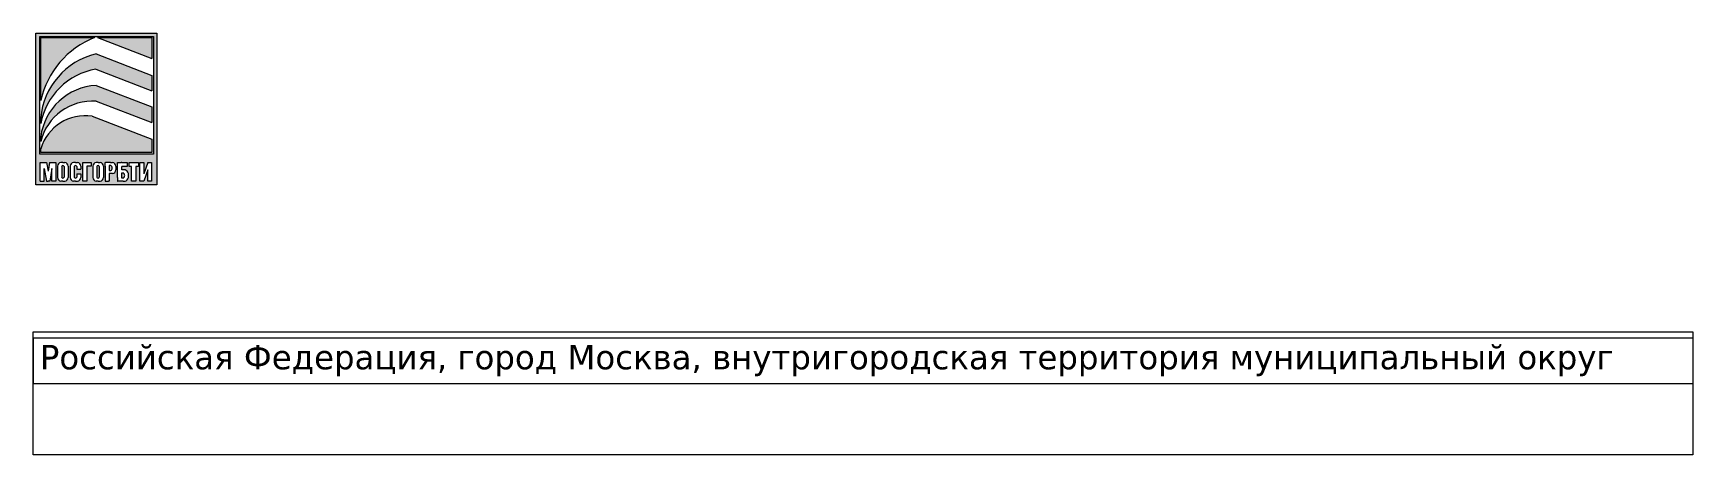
# Model space of a CAD drawing. Header units: millimetres. Extents: x 1384 to 40011, y 2090 to 26416.
# Drawn here: x 10132.8 to 10507.8, y 20858.9 to 20954.3 of the extents above; entities that cross this region are included whole.
import ezdxf

# ---------------------------------------------------------------- set-up
doc = ezdxf.new("R2010")
doc.units = ezdxf.units.MM
doc.layers.get('Defpoints').update_dxf_attribs({"color": 1})
doc.styles.add('город_табл', font='verdana.ttf', dxfattribs={"width": 0.97, "height": 4.2})

# ---------------------------------------------------------------- blocks, each defined once
blk = doc.blocks.new('*T38')
at = {"layer": 'Defpoints', "color": 8, "linetype": 'ByBlock', "lineweight": 0, "transparency": 16777216}
for p, q in [((0, 0), (375.02, 0)), ((0, 0), (0, -10.33)), ((375.02, 0), (375.02, -10.33)), ((0, -10.33), (375.02, -10.33))]:
    blk.add_line(p, q, dxfattribs=at)
at = {"color": 0, "lineweight": 9, "transparency": 16777216, "insert": (1.5, -5.17), "char_height": 5.5, "width": 372.0214, "attachment_point": 4, "style": 'город_табл'}
blk.add_mtext('Российская Федерация, город Москва, внутригородская территория муниципальный округ ', dxfattribs=at)

msp = doc.modelspace()

# ---------------------------------------------------------------- hatches: boundary and pattern name
at = {"lineweight": 9}
h = msp.add_hatch(color=174, dxfattribs=at)
h.dxf.hatch_style = 1
h.paths.add_polyline_path([(10146.12, 20935.52, 0.371105), (10134.48, 20928.13), (10134.48, 20927.29), (10159.59, 20927.29), (10159.59, 20930.31)], flags=0)
h.paths.add_polyline_path([(10159.59, 20934.06), (10159.59, 20937.63), (10147.01, 20942.5, 0.360369), (10134.48, 20930.87), (10134.48, 20929.8, -0.362617), (10147.04, 20938.92)], flags=0)
h.paths.add_polyline_path([(10159.59, 20941.27), (10159.59, 20944.71), (10146.98, 20949.59, 0.322359), (10134.48, 20935.12), (10134.48, 20933.84, -0.311702), (10146.94, 20946.16)], flags=0)
h.paths.add_polyline_path([(10147.3, 20953.32), (10159.59, 20948.56), (10159.59, 20953.32)], flags=0)
h.paths.add_polyline_path([(10146.65, 20953.32), (10134.48, 20953.32), (10134.48, 20939.1, -0.246902)], flags=0)
h.paths.add_polyline_path([(10160.74, 20919.97), (10160.74, 20954.3), (10133.38, 20954.3), (10133.38, 20919.97)])
h.paths.add_polyline_path([(10134.26, 20926.92), (10134.26, 20953.54), (10159.98, 20953.54), (10159.98, 20926.92)], flags=16)
h.paths.add_polyline_path([(10148.65, 20924.24), (10148.65, 20921.88, -0.390848), (10147.9, 20920.83), (10147.44, 20920.83), (10147.37, 20920.83, -0.437971), (10146.23, 20921.66), (10146.23, 20924.02, -0.390848), (10146.99, 20925.07), (10147.44, 20925.07), (10147.52, 20925.07, -0.437971)], flags=16)
h.paths.add_polyline_path([(10134.48, 20927.29), (10134.48, 20928.13, -0.371105), (10146.12, 20935.52), (10159.59, 20930.31), (10159.59, 20927.29)], flags=0)
h.paths.add_polyline_path([(10149.05, 20925.07), (10149.09, 20925.07), (10149.81, 20925.07), (10150.26, 20925.07), (10150.33, 20925.07, -0.437971), (10151.47, 20924.24), (10151.47, 20923.58, -0.390848), (10150.71, 20922.53), (10149.98, 20922.53), (10149.98, 20920.83), (10149.81, 20920.83), (10149.05, 20920.83), (10149.05, 20921.66), (10149.05, 20924.24)], flags=16)
h.paths.add_polyline_path([(10147.72, 20921.89), (10147.72, 20924.14, 1.056273), (10147.17, 20924.01), (10147.17, 20921.76, 1.056273)], flags=0)
h.paths.add_polyline_path([(10145.89, 20925.07), (10145.89, 20924.2), (10144.94, 20924.2), (10144.94, 20920.83), (10144.02, 20920.83), (10144.02, 20925.07)], flags=16)
h.paths.add_polyline_path([(10149.98, 20923.09), (10149.98, 20923.42), (10149.98, 20924.17), (10149.98, 20924.49, -0.934161)], flags=0)
h.paths.add_polyline_path([(10151.87, 20925.07), (10152.63, 20925.07), (10152.8, 20925.07), (10153.99, 20925.07), (10153.99, 20924.15), (10152.8, 20924.15), (10152.8, 20923.37), (10153.15, 20923.37, -0.437971), (10154.29, 20922.54), (10154.29, 20921.88, -0.390848), (10153.53, 20920.83), (10153.08, 20920.83), (10152.63, 20920.83), (10151.91, 20920.83), (10151.87, 20920.83), (10151.87, 20921.66), (10151.87, 20924.24)], flags=16)
h.paths.add_polyline_path([(10143.55, 20924.24), (10143.55, 20923.53), (10142.61, 20923.53), (10142.61, 20924.14, 1.056273), (10142.07, 20924.01), (10142.07, 20921.76, 1.056273), (10142.61, 20921.89), (10142.61, 20922.51), (10143.55, 20922.51), (10143.55, 20921.88, -0.390848), (10142.79, 20920.83), (10142.34, 20920.83), (10142.27, 20920.83, -0.437971), (10141.13, 20921.66), (10141.13, 20924.02, -0.390848), (10141.89, 20925.07), (10142.34, 20925.07), (10142.41, 20925.07, -0.437971)], flags=16)
h.paths.add_polyline_path([(10152.8, 20921.41), (10152.8, 20921.73), (10152.8, 20922.48), (10152.8, 20922.81, -0.934161)], flags=0)
h.paths.add_polyline_path([(10154.45, 20925.07), (10156.56, 20925.07), (10156.56, 20924.15), (10155.99, 20924.15), (10155.99, 20920.83), (10155.02, 20920.83), (10155.02, 20924.15), (10154.45, 20924.15)], flags=16)
h.paths.add_polyline_path([(10140.7, 20924.24), (10140.7, 20921.88, -0.390848), (10139.94, 20920.83), (10139.49, 20920.83), (10139.41, 20920.83, -0.437971), (10138.28, 20921.66), (10138.28, 20924.02, -0.390848), (10139.04, 20925.07), (10139.49, 20925.07), (10139.56, 20925.07, -0.437971)], flags=16)
h.paths.add_polyline_path([(10139.76, 20921.89), (10139.76, 20924.14, 1.056273), (10139.22, 20924.01), (10139.22, 20921.76, 1.056273)], flags=0)
h.paths.add_polyline_path([(10156.9, 20925.07), (10157.76, 20925.07), (10157.76, 20922.48), (10158.69, 20925.07), (10159.55, 20925.07), (10159.55, 20920.83), (10158.69, 20920.83), (10158.69, 20923.42), (10157.76, 20920.83), (10156.9, 20920.83)], flags=16)
h.paths.add_polyline_path([(10137.9, 20925.07), (10137.9, 20920.83), (10137, 20920.83), (10137, 20923.69), (10136.51, 20920.83), (10136.14, 20920.83), (10135.77, 20920.83), (10135.28, 20923.69), (10135.28, 20920.83), (10134.38, 20920.83), (10134.38, 20925.07), (10135.8, 20925.07), (10136.14, 20923.11), (10136.48, 20925.07)], flags=16)
h.paths.add_polyline_path([(10147.04, 20938.92, 0.362617), (10134.48, 20929.8), (10134.48, 20930.87, -0.360369), (10147.01, 20942.5), (10159.59, 20937.63), (10159.59, 20934.06)], flags=0)
h.paths.add_polyline_path([(10134.48, 20933.84), (10134.48, 20935.12, -0.322359), (10146.98, 20949.59), (10159.59, 20944.71), (10159.59, 20941.27), (10146.94, 20946.16, 0.311702)], flags=0)
h.paths.add_polyline_path([(10134.48, 20939.1), (10134.48, 20953.32), (10146.65, 20953.32, 0.246902)], flags=0)
h.paths.add_polyline_path([(10147.3, 20953.32), (10159.59, 20953.32), (10159.59, 20948.56)], flags=0)
h = msp.add_hatch(color=174, dxfattribs=at)
h.dxf.hatch_style = 1
h.paths.add_polyline_path([(10134.48, 20939.1, -0.246902), (10146.65, 20953.32), (10134.48, 20953.32)])
h.paths.add_polyline_path([(10134.48, 20935.12), (10134.48, 20933.84, -0.311702), (10146.94, 20946.16), (10159.59, 20941.27), (10159.59, 20944.71), (10146.98, 20949.59, 0.322359)])
h.paths.add_polyline_path([(10159.59, 20948.56), (10159.59, 20953.32), (10147.3, 20953.32)])
h.paths.add_polyline_path([(10147.01, 20942.5, 0.360369), (10134.48, 20930.87), (10134.48, 20929.8, -0.362617), (10147.04, 20938.92), (10159.59, 20934.06), (10159.59, 20937.63)])
h.paths.add_polyline_path([(10134.48, 20928.13), (10134.48, 20927.29), (10159.59, 20927.29), (10159.59, 20930.31), (10146.12, 20935.52, 0.371105)])
h = msp.add_hatch(color=174, dxfattribs=at)
h.dxf.hatch_style = 1
h.paths.add_polyline_path([(10139.76, 20924.17, 0.33541), (10139.49, 20924.37, 0.33541), (10139.22, 20924.17), (10139.22, 20921.73, 0.33541), (10139.49, 20921.53, 0.33541), (10139.76, 20921.73)])
h.paths.add_polyline_path([(10147.72, 20924.17, 0.33541), (10147.44, 20924.37, 0.33541), (10147.17, 20924.17), (10147.17, 20921.73, 0.33541), (10147.44, 20921.53, 0.33541), (10147.72, 20921.73)])
h.paths.add_polyline_path([(10150.34, 20924.37), (10149.98, 20924.37), (10149.98, 20924.17), (10149.98, 20923.42), (10149.98, 20923.22), (10150.34, 20923.22, 0.522193)])
h.paths.add_polyline_path([(10153.16, 20922.68), (10152.8, 20922.68), (10152.8, 20922.48), (10152.8, 20921.73), (10152.8, 20921.53), (10153.16, 20921.53, 0.522193)])

# ---------------------------------------------------------------- linework, layer by layer
at = {"color": 174, "lineweight": 9}
for p, q in [((10147.3, 20953.32), (10159.59, 20948.56)), ((10146.98, 20949.59), (10159.59, 20944.71)), ((10146.94, 20946.16), (10159.59, 20941.27)), ((10147.01, 20942.5), (10159.59, 20937.63)), ((10147.04, 20938.92), (10159.59, 20934.06)), ((10146.12, 20935.52), (10159.59, 20930.31)), ((10134.38, 20920.83), (10134.38, 20925.07)), ((10134.38, 20925.07), (10135.8, 20925.07)), ((10135.28, 20920.83), (10135.28, 20923.69)), ((10135.28, 20923.69), (10135.77, 20920.83)), ((10135.8, 20925.07), (10136.14, 20923.11)), ((10136.48, 20925.07), (10136.14, 20923.11)), ((10136.48, 20925.07), (10137.9, 20925.07)), ((10137, 20923.69), (10136.51, 20920.83)), ((10137, 20920.83), (10137, 20923.69)), ((10137.9, 20925.07), (10137.9, 20920.83)), ((10138.28, 20924.24), (10138.28, 20921.66)), ((10139.49, 20925.07), (10139.04, 20925.07)), ((10139.22, 20924.17), (10139.22, 20921.73)), ((10139.49, 20925.07), (10139.94, 20925.07)), ((10139.76, 20924.17), (10139.76, 20921.73)), ((10140.7, 20924.24), (10140.7, 20921.66)), ((10141.13, 20924.24), (10141.13, 20921.66)), ((10142.34, 20925.07), (10141.89, 20925.07)), ((10142.07, 20924.17), (10142.07, 20921.73)), ((10142.34, 20925.07), (10142.79, 20925.07)), ((10142.61, 20924.17), (10142.61, 20923.53)), ((10142.61, 20923.53), (10143.55, 20923.53)), ((10142.61, 20922.51), (10143.55, 20922.51)), ((10142.61, 20922.51), (10142.61, 20921.73)), ((10143.55, 20924.24), (10143.55, 20923.53)), ((10143.55, 20922.51), (10143.55, 20921.66)), ((10144.02, 20920.83), (10144.02, 20925.07)), ((10144.02, 20925.07), (10145.89, 20925.07)), ((10145.89, 20924.2), (10144.94, 20924.2)), ((10144.94, 20924.2), (10144.94, 20920.83)), ((10145.89, 20925.07), (10145.89, 20924.2)), ((10146.23, 20924.24), (10146.23, 20921.66)), ((10147.44, 20925.07), (10146.99, 20925.07)), ((10147.17, 20924.17), (10147.17, 20921.73)), ((10147.44, 20925.07), (10147.9, 20925.07)), ((10147.72, 20924.17), (10147.72, 20921.73)), ((10148.65, 20924.24), (10148.65, 20921.66)), ((10149.05, 20924.24), (10149.05, 20925.07)), ((10149.05, 20925.07), (10149.09, 20925.07)), ((10149.05, 20924.24), (10149.05, 20921.66)), ((10149.81, 20925.07), (10149.09, 20925.07)), ((10150.26, 20925.07), (10149.81, 20925.07)), ((10150.34, 20924.37), (10149.98, 20924.37)), ((10149.98, 20924.37), (10149.98, 20924.17)), ((10149.98, 20924.17), (10149.98, 20923.42)), ((10149.98, 20923.42), (10149.98, 20923.22)), ((10149.98, 20923.22), (10150.34, 20923.22)), ((10150.71, 20922.53), (10149.98, 20922.53)), ((10149.98, 20922.53), (10149.98, 20920.83)), ((10150.26, 20925.07), (10150.71, 20925.07)), ((10151.47, 20924.24), (10151.47, 20923.36)), ((10151.87, 20924.24), (10151.87, 20925.07)), ((10151.87, 20925.07), (10152.63, 20925.07)), ((10151.87, 20921.66), (10151.87, 20924.24)), ((10152.8, 20925.07), (10152.63, 20925.07)), ((10152.8, 20925.07), (10153.99, 20925.07)), ((10152.8, 20923.37), (10152.8, 20924.15)), ((10153.99, 20924.15), (10152.8, 20924.15)), ((10153.53, 20923.37), (10152.8, 20923.37)), ((10152.8, 20922.48), (10152.8, 20922.68)), ((10152.8, 20922.68), (10153.16, 20922.68)), ((10152.8, 20921.73), (10152.8, 20922.48)), ((10153.99, 20925.07), (10153.99, 20924.15)), ((10154.29, 20921.66), (10154.29, 20922.54)), ((10158.69, 20925.07), (10157.76, 20922.48)), ((10158.69, 20923.42), (10157.76, 20920.83)), ((10134.38, 20920.83), (10135.28, 20920.83)), ((10135.77, 20920.83), (10136.14, 20920.83)), ((10136.51, 20920.83), (10136.14, 20920.83)), ((10137.9, 20920.83), (10137, 20920.83)), ((10139.49, 20920.83), (10139.04, 20920.83)), ((10139.49, 20920.83), (10139.94, 20920.83)), ((10142.34, 20920.83), (10141.89, 20920.83)), ((10142.34, 20920.83), (10142.79, 20920.83)), ((10144.94, 20920.83), (10144.02, 20920.83)), ((10147.44, 20920.83), (10146.99, 20920.83)), ((10147.44, 20920.83), (10147.9, 20920.83)), ((10149.05, 20921.66), (10149.05, 20920.83)), ((10149.05, 20920.83), (10149.81, 20920.83)), ((10149.98, 20920.83), (10149.81, 20920.83)), ((10151.87, 20921.66), (10151.87, 20920.83)), ((10151.87, 20920.83), (10151.91, 20920.83)), ((10152.63, 20920.83), (10151.91, 20920.83)), ((10153.08, 20920.83), (10152.63, 20920.83)), ((10152.8, 20921.53), (10152.8, 20921.73)), ((10153.16, 20921.53), (10152.8, 20921.53)), ((10153.08, 20920.83), (10153.53, 20920.83))]:
    msp.add_line(p, q, dxfattribs=at)
for points in [[(10133.38, 20954.3), (10160.74, 20954.3), (10160.74, 20919.97), (10133.38, 20919.97)], [(10134.26, 20953.54), (10159.98, 20953.54), (10159.98, 20926.92), (10134.26, 20926.92)]]:
    msp.add_lwpolyline(points, close=True, dxfattribs=at)
for points in [[(10134.48, 20939.1), (10134.48, 20953.32), (10146.65, 20953.32)], [(10147.3, 20953.32), (10159.59, 20953.32), (10159.59, 20948.56)], [(10159.59, 20944.71), (10159.59, 20941.27)], [(10159.59, 20937.63), (10159.59, 20934.06)], [(10134.48, 20933.84), (10134.48, 20935.12)], [(10134.48, 20929.8), (10134.48, 20930.87)], [(10159.59, 20930.31), (10159.59, 20927.29), (10134.48, 20927.29), (10134.48, 20928.13)], [(10155.02, 20924.15), (10154.45, 20924.15), (10154.45, 20925.07), (10156.56, 20925.07), (10156.56, 20924.15), (10155.99, 20924.15)], [(10155.99, 20924.15), (10155.99, 20920.83), (10155.02, 20920.83), (10155.02, 20924.15)], [(10157.76, 20920.83), (10156.9, 20920.83), (10156.9, 20925.07), (10157.76, 20925.07), (10157.76, 20922.48)], [(10158.69, 20925.07), (10159.55, 20925.07), (10159.55, 20920.83), (10158.69, 20920.83), (10158.69, 20923.42)]]:
    msp.add_lwpolyline(points, dxfattribs=at)
for centre, radius, start, end in [((10154.08, 20934.63), 20.1, 111.677, 167.1532), ((10150.78, 20933.67), 16.37, 103.4306, 174.8994), ((10149.64, 20930.98), 15.43, 100.056, 169.3054), ((10147.77, 20929.12), 13.4, 93.2369, 172.5074), ((10146.22, 20926.84), 12.11, 86.1142, 165.8402), ((10144.59, 20925.06), 10.57, 81.6761, 163.1168), ((10139.23, 20924.13), 0.954, 101.3867, 173.2215), ((10139.48, 20924.09), 0.281, 89.2725, 163.4403), ((10139.49, 20924.09), 0.281, 16.5597, 90.7275), ((10139.75, 20924.13), 0.954, 6.7785, 78.6133), ((10142.08, 20924.13), 0.954, 101.3867, 173.2215), ((10142.34, 20924.09), 0.281, 89.2725, 163.4403), ((10142.34, 20924.09), 0.281, 16.5597, 90.7275), ((10142.6, 20924.13), 0.954, 6.7785, 78.6133), ((10147.18, 20924.13), 0.954, 101.3867, 173.2215), ((10147.44, 20924.09), 0.281, 89.2725, 163.4403), ((10147.45, 20924.09), 0.281, 16.5597, 90.7275), ((10147.71, 20924.13), 0.954, 6.7785, 78.6133), ((10149.94, 20923.79), 0.703, 304.8535, 55.1465), ((10150.52, 20924.13), 0.954, 6.7785, 78.6133), ((10150.52, 20923.47), 0.954, 281.3867, 353.2215), ((10152.76, 20922.11), 0.703, 304.8535, 55.1465), ((10153.34, 20922.43), 0.954, 6.7785, 78.6133), ((10139.23, 20921.77), 0.954, 186.7785, 258.6133), ((10139.48, 20921.81), 0.281, 196.5597, 270.7275), ((10139.49, 20921.81), 0.281, 269.2725, 343.4403), ((10139.75, 20921.77), 0.954, 281.3867, 353.2215), ((10142.08, 20921.77), 0.954, 186.7785, 258.6133), ((10142.34, 20921.81), 0.281, 196.5597, 270.7275), ((10142.34, 20921.81), 0.281, 269.2725, 343.4403), ((10142.6, 20921.77), 0.954, 281.3867, 353.2215), ((10147.18, 20921.77), 0.954, 186.7785, 258.6133), ((10147.44, 20921.81), 0.281, 196.5597, 270.7275), ((10147.45, 20921.81), 0.281, 269.2725, 343.4403), ((10147.71, 20921.77), 0.954, 281.3867, 353.2215), ((10153.34, 20921.77), 0.954, 281.3867, 353.2215)]:
    msp.add_arc(centre, radius, start, end, dxfattribs=at)
at = {"layer": 'Defpoints', "color": 0, "lineweight": 0}
msp.add_lwpolyline([(10132.78, 20886.79), (10507.8, 20886.79), (10507.8, 20858.94), (10132.78, 20858.94)], close=True, dxfattribs=at)

# ---------------------------------------------------------------- block references
msp.add_blockref('*T38', (10132.78, 20885.42))

doc.saveas('drawing.dxf')
